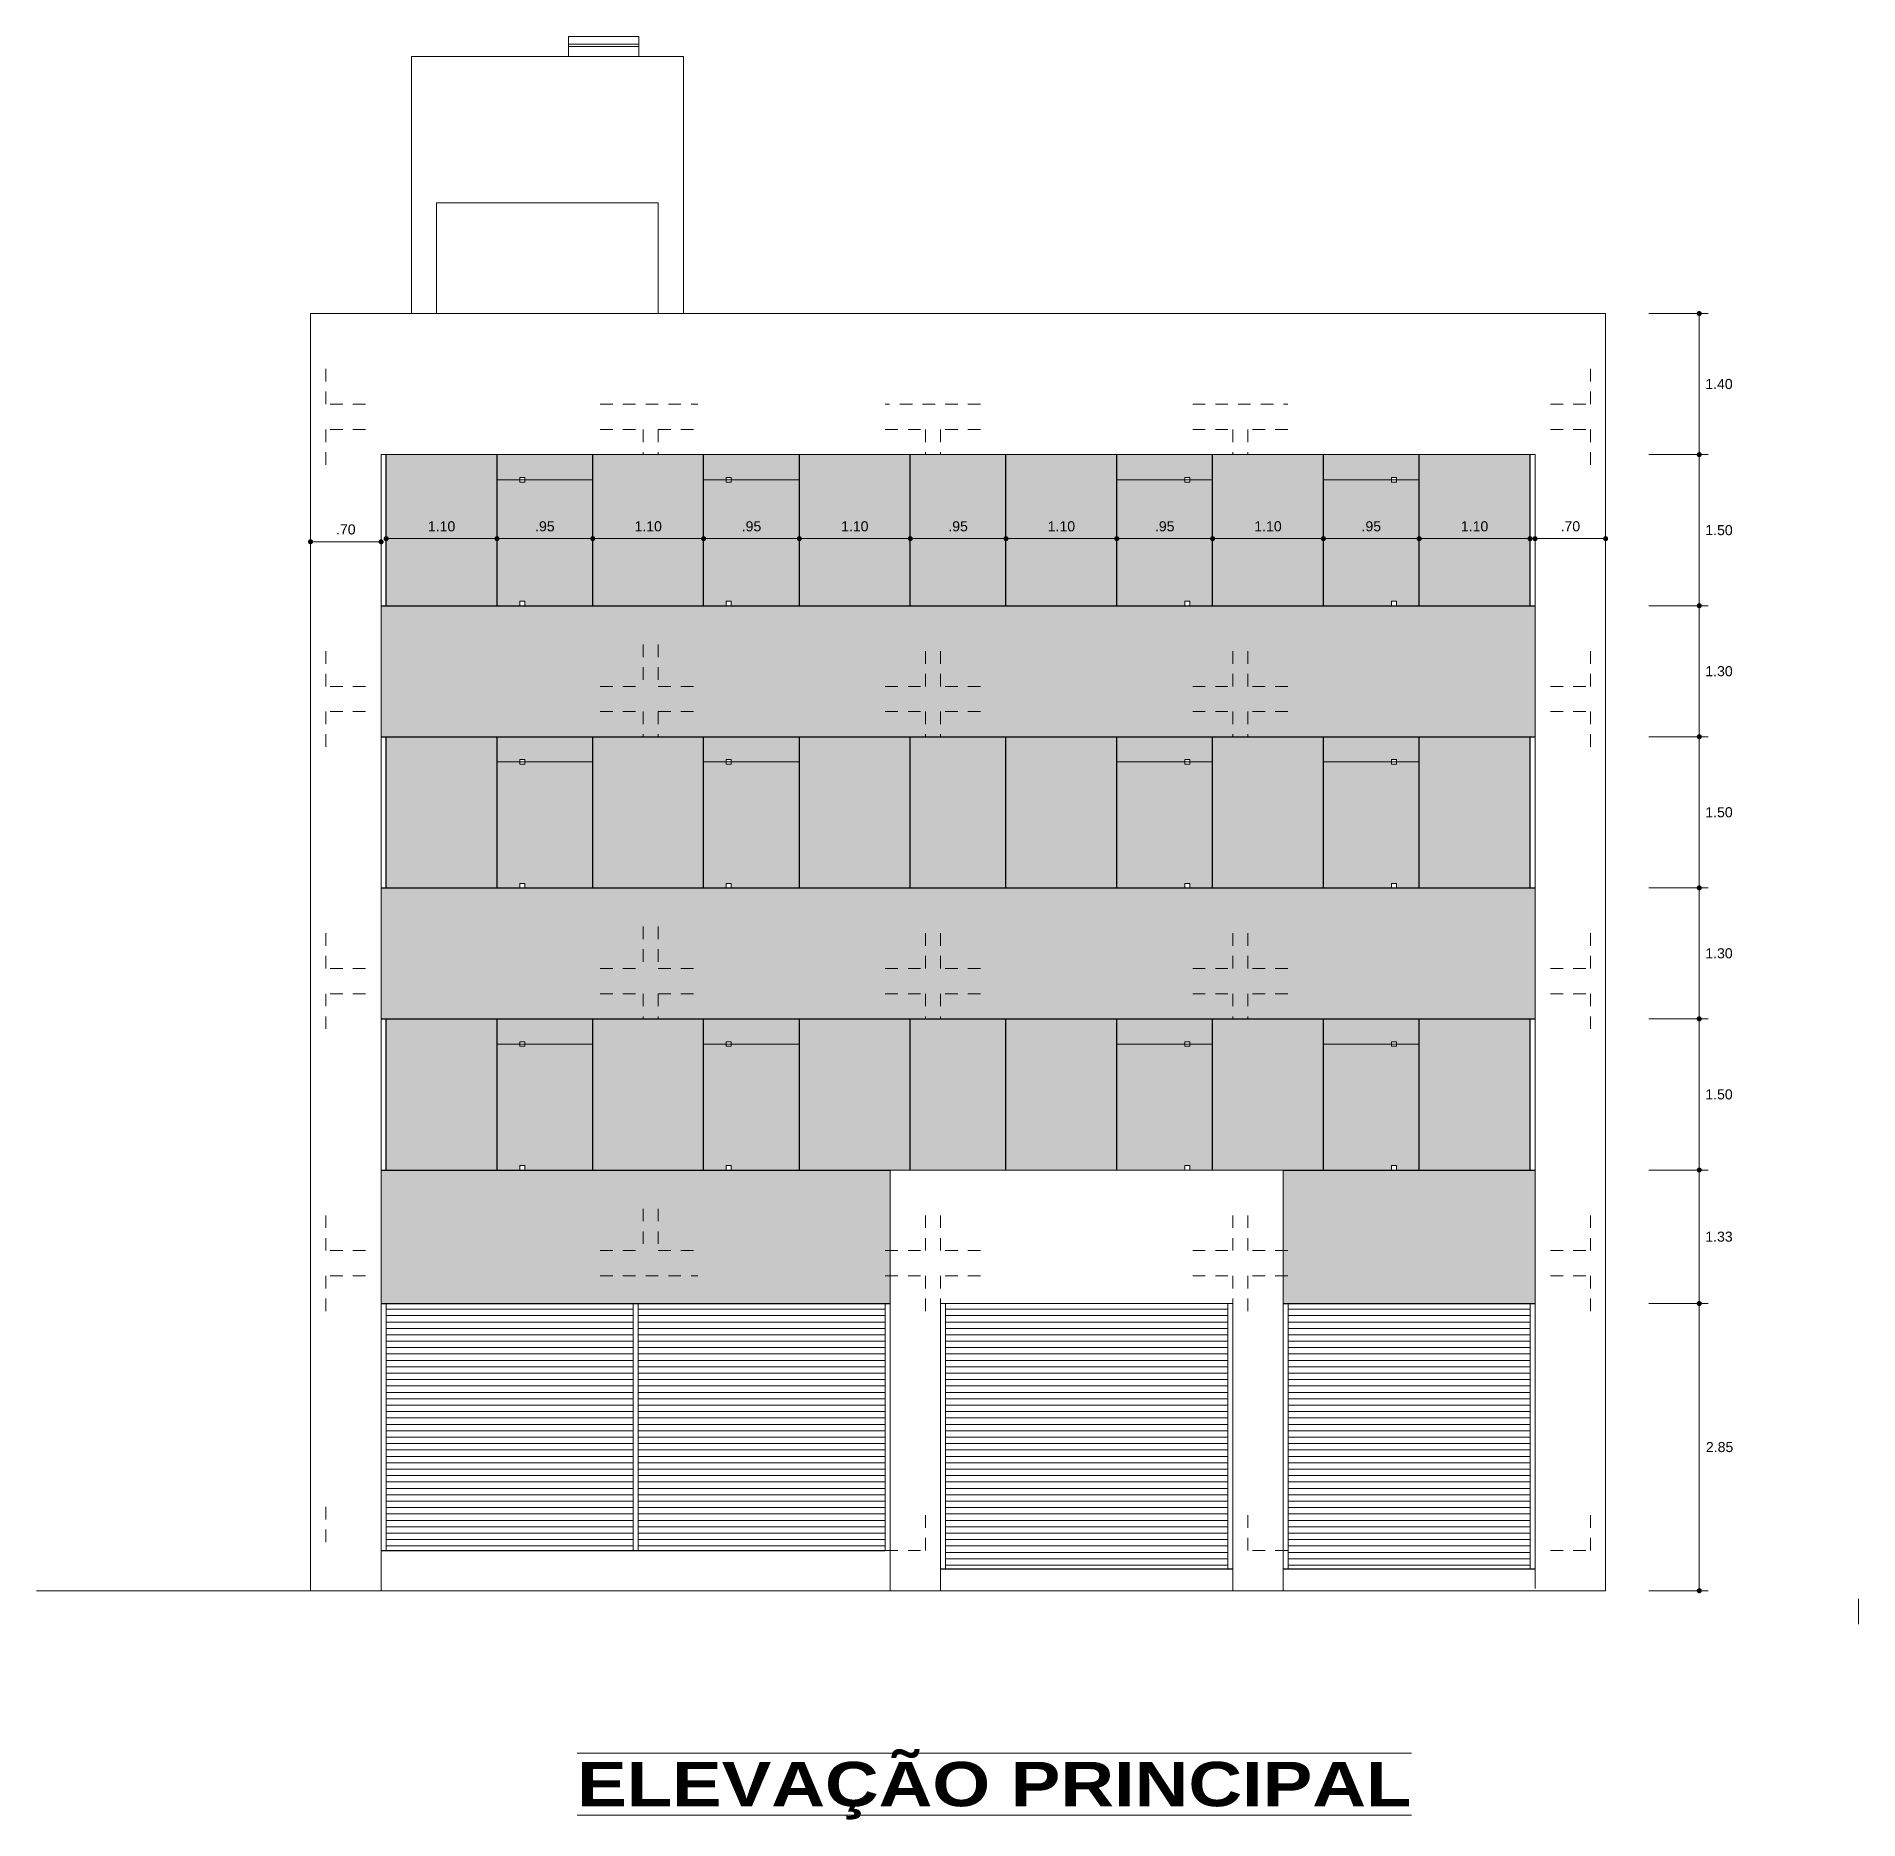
# Model space of a CAD drawing. Header units: millimetres. Extents: x 2178 to 2304, y 1220 to 1359.
# Drawn here: x 2264.6 to 2282.67, y 1281.56 to 1299.25 of the extents above; entities that cross this region are included whole.
import ezdxf
from ezdxf.enums import TextEntityAlignment as Align

# ---------------------------------------------------------------- set-up
doc = ezdxf.new("R2010")
doc.units = ezdxf.units.MM
doc.linetypes.add('HIDDEN2', pattern=[0.1875, 0.125, -0.0625])
doc.layers.get('0').update_dxf_attribs({"lineweight": 0})
for name, color, linetype, lineweight in [('Pluma 0.10', 252, 'Continuous', 0), ('Pluma 0.20', 253, 'Continuous', 20), ('Pluma 0.30', 254, 'Continuous', 30), ('PLUMA 7', 10, 'Continuous', 0), ('Proy. Volado', 150, 'HIDDEN2', 5), ('TEXTO', 5, 'Continuous', 18), ('VIDRIOS', 250, 'Continuous', 5)]:
    doc.layers.add(name, color=color, linetype=linetype, lineweight=lineweight)
doc.layers.add('Vidrio', color=150, linetype='Continuous')
doc.styles.add('ARIAL', font='arial.ttf')
doc.styles.add('ARIAL-N', font='arialbd.ttf')
doc.dimstyles.new('RPM 50', dxfattribs={"dimtxt": 0.1, "dimasz": 0.05, "dimexe": 0.0885, "dimexo": 0.1535, "dimgap": 0.071, "dimtad": 2, "dimtih": 1, "dimtoh": 1, "dimzin": 4, "dimdsep": 46, "dimtxsty": 'ARIAL', "dimblk": 'DOT', "dimcen": 0.4, "dimdle": 0.25, "dimclrd": 8, "dimclre": 8, "dimclrt": 9, "dimadec": 0, "dimazin": 0, "dimtfac": 1, "dimtix": 1, "dimtmove": 0, "dimatfit": 3, "dimldrblk": 'DOT', "dimfxl": 0, "dimlwd": 0, "dimlwe": 0, "dimarcsym": 0})
pattern_1 = [(0, (1149.886006, -458.04187), (0, 0.0635), [])]

msp = doc.modelspace()

# ---------------------------------------------------------------- texts
at = {"layer": 'TEXTO', "style": 'ARIAL-N', "width": 1.2}
msp.add_text('%%U%%OELEVAÇÃO PRINCIPAL', height=0.44, dxfattribs=at).set_placement((2274.099, 1281.688), align=Align.CENTER)

# ---------------------------------------------------------------- blocks, each defined once
blk = doc.blocks.new('_DOT')
at = {"color": 0, "linetype": 'ByBlock'}
blk.add_line((-0.5, 0), (-1, 0), dxfattribs=at)
at = {"color": 0, "linetype": 'ByBlock', "const_width": 0.5}
blk.add_lwpolyline([(-0.25, 0, 1), (0.25, 0, 1)], format="xyb", close=True, dxfattribs=at)
blk = doc.blocks.new('*D765')
at = {"color": 8, "lineweight": 0}
for p, q in [((2268.065, 1294.268), (2268.065, 1294.357)), ((2269.165, 1294.268), (2269.165, 1294.357)), ((2268.115, 1294.268), (2269.115, 1294.268))]:
    blk.add_line(p, q, dxfattribs=at)
at = {"layer": 'Defpoints', "color": 0}
for p in [(2268.065, 1294.263), (2269.165, 1294.268), (2269.165, 1294.263)]:
    blk.add_point(p, dxfattribs=at)
at = {"color": 8, "lineweight": 0, "xscale": 0.05, "yscale": 0.05, "zscale": 0.05, "rotation": 180}
blk.add_blockref('_DOT', (2268.065, 1294.268), dxfattribs=at)
at = {"color": 8, "lineweight": 0, "xscale": 0.05, "yscale": 0.05, "zscale": 0.05}
blk.add_blockref('_DOT', (2269.165, 1294.268), dxfattribs=at)
at = {"color": 9, "insert": (2268.615, 1294.39), "char_height": 0.1, "attachment_point": 5, "style": 'ARIAL'}
blk.add_mtext('1.10', dxfattribs=at)
blk = doc.blocks.new('*D766')
at = {"color": 8, "lineweight": 0}
for p, q in [((2269.165, 1294.268), (2269.165, 1294.357)), ((2270.115, 1294.268), (2270.115, 1294.357)), ((2269.215, 1294.268), (2270.065, 1294.268))]:
    blk.add_line(p, q, dxfattribs=at)
at = {"layer": 'Defpoints', "color": 0}
for p in [(2269.165, 1294.263), (2270.115, 1294.268), (2270.115, 1294.268)]:
    blk.add_point(p, dxfattribs=at)
at = {"color": 8, "lineweight": 0, "xscale": 0.05, "yscale": 0.05, "zscale": 0.05, "rotation": 180}
blk.add_blockref('_DOT', (2269.165, 1294.268), dxfattribs=at)
at = {"color": 8, "lineweight": 0, "xscale": 0.05, "yscale": 0.05, "zscale": 0.05}
blk.add_blockref('_DOT', (2270.115, 1294.268), dxfattribs=at)
at = {"color": 9, "insert": (2269.64, 1294.39), "char_height": 0.1, "attachment_point": 5, "style": 'ARIAL'}
blk.add_mtext('.95', dxfattribs=at)
blk = doc.blocks.new('*D767')
at = {"color": 8, "lineweight": 0}
for p, q in [((2270.115, 1293.768), (2270.115, 1294.357)), ((2271.215, 1293.768), (2271.215, 1294.357)), ((2270.165, 1294.268), (2271.165, 1294.268))]:
    blk.add_line(p, q, dxfattribs=at)
at = {"layer": 'Defpoints', "color": 0}
for p in [(2271.215, 1294.268), (2270.115, 1293.602), (2271.215, 1293.602)]:
    blk.add_point(p, dxfattribs=at)
at = {"color": 8, "lineweight": 0, "xscale": 0.05, "yscale": 0.05, "zscale": 0.05, "rotation": 180}
blk.add_blockref('_DOT', (2270.115, 1294.268), dxfattribs=at)
at = {"color": 8, "lineweight": 0, "xscale": 0.05, "yscale": 0.05, "zscale": 0.05}
blk.add_blockref('_DOT', (2271.215, 1294.268), dxfattribs=at)
at = {"color": 9, "insert": (2270.665, 1294.39), "char_height": 0.1, "attachment_point": 5, "style": 'ARIAL'}
blk.add_mtext('1.10', dxfattribs=at)
blk = doc.blocks.new('*D768')
at = {"color": 8, "lineweight": 0}
for p, q in [((2272.165, 1294.699), (2272.165, 1294.18)), ((2271.215, 1293.768), (2271.215, 1294.357)), ((2271.265, 1294.268), (2272.115, 1294.268))]:
    blk.add_line(p, q, dxfattribs=at)
at = {"layer": 'Defpoints', "color": 0}
for p in [(2272.165, 1294.852), (2272.165, 1294.268), (2271.215, 1293.602)]:
    blk.add_point(p, dxfattribs=at)
at = {"color": 8, "lineweight": 0, "xscale": 0.05, "yscale": 0.05, "zscale": 0.05, "rotation": 180}
blk.add_blockref('_DOT', (2271.215, 1294.268), dxfattribs=at)
at = {"color": 8, "lineweight": 0, "xscale": 0.05, "yscale": 0.05, "zscale": 0.05}
blk.add_blockref('_DOT', (2272.165, 1294.268), dxfattribs=at)
at = {"color": 9, "insert": (2271.69, 1294.39), "char_height": 0.1, "attachment_point": 5, "style": 'ARIAL'}
blk.add_mtext('.95', dxfattribs=at)
blk = doc.blocks.new('*D723')
at = {"color": 8, "lineweight": 0}
for p, q in [((2272.165, 1293.768), (2272.165, 1294.357)), ((2273.265, 1293.768), (2273.265, 1294.357)), ((2272.215, 1294.268), (2273.215, 1294.268))]:
    blk.add_line(p, q, dxfattribs=at)
at = {"layer": 'Defpoints', "color": 0}
for p in [(2273.265, 1294.268), (2272.165, 1293.602), (2273.265, 1293.602)]:
    blk.add_point(p, dxfattribs=at)
at = {"color": 8, "lineweight": 0, "xscale": 0.05, "yscale": 0.05, "zscale": 0.05, "rotation": 180}
blk.add_blockref('_DOT', (2272.165, 1294.268), dxfattribs=at)
at = {"color": 8, "lineweight": 0, "xscale": 0.05, "yscale": 0.05, "zscale": 0.05}
blk.add_blockref('_DOT', (2273.265, 1294.268), dxfattribs=at)
at = {"color": 9, "insert": (2272.715, 1294.39), "char_height": 0.1, "attachment_point": 5, "style": 'ARIAL'}
blk.add_mtext('1.10', dxfattribs=at)
blk = doc.blocks.new('*D724')
at = {"color": 8, "lineweight": 0}
for p, q in [((2274.215, 1294.699), (2274.215, 1294.18)), ((2273.265, 1293.768), (2273.265, 1294.357)), ((2273.315, 1294.268), (2274.165, 1294.268))]:
    blk.add_line(p, q, dxfattribs=at)
at = {"layer": 'Defpoints', "color": 0}
for p in [(2274.215, 1294.852), (2274.215, 1294.268), (2273.265, 1293.602)]:
    blk.add_point(p, dxfattribs=at)
at = {"color": 8, "lineweight": 0, "xscale": 0.05, "yscale": 0.05, "zscale": 0.05, "rotation": 180}
blk.add_blockref('_DOT', (2273.265, 1294.268), dxfattribs=at)
at = {"color": 8, "lineweight": 0, "xscale": 0.05, "yscale": 0.05, "zscale": 0.05}
blk.add_blockref('_DOT', (2274.215, 1294.268), dxfattribs=at)
at = {"color": 9, "insert": (2273.74, 1294.39), "char_height": 0.1, "attachment_point": 5, "style": 'ARIAL'}
blk.add_mtext('.95', dxfattribs=at)
blk = doc.blocks.new('*D725')
at = {"color": 8, "lineweight": 0}
for p, q in [((2274.215, 1293.768), (2274.215, 1294.357)), ((2275.315, 1293.768), (2275.315, 1294.357)), ((2274.265, 1294.268), (2275.265, 1294.268))]:
    blk.add_line(p, q, dxfattribs=at)
at = {"layer": 'Defpoints', "color": 0}
for p in [(2275.315, 1294.268), (2274.215, 1293.602), (2275.315, 1293.602)]:
    blk.add_point(p, dxfattribs=at)
at = {"color": 8, "lineweight": 0, "xscale": 0.05, "yscale": 0.05, "zscale": 0.05, "rotation": 180}
blk.add_blockref('_DOT', (2274.215, 1294.268), dxfattribs=at)
at = {"color": 8, "lineweight": 0, "xscale": 0.05, "yscale": 0.05, "zscale": 0.05}
blk.add_blockref('_DOT', (2275.315, 1294.268), dxfattribs=at)
at = {"color": 9, "insert": (2274.765, 1294.39), "char_height": 0.1, "attachment_point": 5, "style": 'ARIAL'}
blk.add_mtext('1.10', dxfattribs=at)
blk = doc.blocks.new('*D726')
at = {"color": 8, "lineweight": 0}
for p, q in [((2276.265, 1294.699), (2276.265, 1294.18)), ((2275.315, 1293.768), (2275.315, 1294.357)), ((2275.365, 1294.268), (2276.215, 1294.268))]:
    blk.add_line(p, q, dxfattribs=at)
at = {"layer": 'Defpoints', "color": 0}
for p in [(2276.265, 1294.852), (2276.265, 1294.268), (2275.315, 1293.602)]:
    blk.add_point(p, dxfattribs=at)
at = {"color": 8, "lineweight": 0, "xscale": 0.05, "yscale": 0.05, "zscale": 0.05, "rotation": 180}
blk.add_blockref('_DOT', (2275.315, 1294.268), dxfattribs=at)
at = {"color": 8, "lineweight": 0, "xscale": 0.05, "yscale": 0.05, "zscale": 0.05}
blk.add_blockref('_DOT', (2276.265, 1294.268), dxfattribs=at)
at = {"color": 9, "insert": (2275.79, 1294.39), "char_height": 0.1, "attachment_point": 5, "style": 'ARIAL'}
blk.add_mtext('.95', dxfattribs=at)
blk = doc.blocks.new('*D727')
at = {"color": 8, "lineweight": 0}
for p, q in [((2276.265, 1293.768), (2276.265, 1294.357)), ((2277.365, 1293.768), (2277.365, 1294.357)), ((2276.315, 1294.268), (2277.315, 1294.268))]:
    blk.add_line(p, q, dxfattribs=at)
at = {"layer": 'Defpoints', "color": 0}
for p in [(2277.365, 1294.268), (2276.265, 1293.602), (2277.365, 1293.602)]:
    blk.add_point(p, dxfattribs=at)
at = {"color": 8, "lineweight": 0, "xscale": 0.05, "yscale": 0.05, "zscale": 0.05, "rotation": 180}
blk.add_blockref('_DOT', (2276.265, 1294.268), dxfattribs=at)
at = {"color": 8, "lineweight": 0, "xscale": 0.05, "yscale": 0.05, "zscale": 0.05}
blk.add_blockref('_DOT', (2277.365, 1294.268), dxfattribs=at)
at = {"color": 9, "insert": (2276.815, 1294.39), "char_height": 0.1, "attachment_point": 5, "style": 'ARIAL'}
blk.add_mtext('1.10', dxfattribs=at)
blk = doc.blocks.new('*D728')
at = {"color": 8, "lineweight": 0}
for p, q in [((2278.315, 1294.699), (2278.315, 1294.18)), ((2277.365, 1293.768), (2277.365, 1294.357)), ((2277.415, 1294.268), (2278.265, 1294.268))]:
    blk.add_line(p, q, dxfattribs=at)
at = {"layer": 'Defpoints', "color": 0}
for p in [(2278.315, 1294.852), (2278.315, 1294.268), (2277.365, 1293.602)]:
    blk.add_point(p, dxfattribs=at)
at = {"color": 8, "lineweight": 0, "xscale": 0.05, "yscale": 0.05, "zscale": 0.05, "rotation": 180}
blk.add_blockref('_DOT', (2277.365, 1294.268), dxfattribs=at)
at = {"color": 8, "lineweight": 0, "xscale": 0.05, "yscale": 0.05, "zscale": 0.05}
blk.add_blockref('_DOT', (2278.315, 1294.268), dxfattribs=at)
at = {"color": 9, "insert": (2277.84, 1294.39), "char_height": 0.1, "attachment_point": 5, "style": 'ARIAL'}
blk.add_mtext('.95', dxfattribs=at)
blk = doc.blocks.new('*D729')
at = {"color": 8, "lineweight": 0}
for p, q in [((2278.315, 1293.768), (2278.315, 1294.357)), ((2279.415, 1293.768), (2279.415, 1294.357)), ((2278.365, 1294.268), (2279.365, 1294.268))]:
    blk.add_line(p, q, dxfattribs=at)
at = {"layer": 'Defpoints', "color": 0}
for p in [(2279.415, 1294.268), (2278.315, 1293.602), (2279.415, 1293.602)]:
    blk.add_point(p, dxfattribs=at)
at = {"color": 8, "lineweight": 0, "xscale": 0.05, "yscale": 0.05, "zscale": 0.05, "rotation": 180}
blk.add_blockref('_DOT', (2278.315, 1294.268), dxfattribs=at)
at = {"color": 8, "lineweight": 0, "xscale": 0.05, "yscale": 0.05, "zscale": 0.05}
blk.add_blockref('_DOT', (2279.415, 1294.268), dxfattribs=at)
at = {"color": 9, "insert": (2278.865, 1294.39), "char_height": 0.1, "attachment_point": 5, "style": 'ARIAL'}
blk.add_mtext('1.10', dxfattribs=at)
blk = doc.blocks.new('*D769')
at = {"color": 8, "lineweight": 0}
for p, q in [((2267.315, 1294.237), (2267.315, 1294.326)), ((2267.965, 1294.237), (2267.365, 1294.237)), ((2268.015, 1294.237), (2268.015, 1294.326))]:
    blk.add_line(p, q, dxfattribs=at)
at = {"layer": 'Defpoints', "color": 0}
for p in [(2267.315, 1294.237), (2267.315, 1294.231), (2268.015, 1294.231)]:
    blk.add_point(p, dxfattribs=at)
at = {"color": 8, "lineweight": 0, "xscale": 0.05, "yscale": 0.05, "zscale": 0.05, "rotation": 180}
blk.add_blockref('_DOT', (2267.315, 1294.237), dxfattribs=at)
at = {"color": 8, "lineweight": 0, "xscale": 0.05, "yscale": 0.05, "zscale": 0.05}
blk.add_blockref('_DOT', (2268.015, 1294.237), dxfattribs=at)
at = {"color": 9, "insert": (2267.665, 1294.359), "char_height": 0.1, "attachment_point": 5, "style": 'ARIAL'}
blk.add_mtext('.70', dxfattribs=at)
blk = doc.blocks.new('*D730')
at = {"color": 8, "lineweight": 0}
for p, q in [((2279.465, 1294.268), (2279.465, 1294.357)), ((2280.165, 1294.268), (2280.165, 1294.357)), ((2280.115, 1294.268), (2279.515, 1294.268))]:
    blk.add_line(p, q, dxfattribs=at)
at = {"layer": 'Defpoints', "color": 0}
for p in [(2279.465, 1294.268), (2279.465, 1294.262), (2280.165, 1294.262)]:
    blk.add_point(p, dxfattribs=at)
at = {"color": 8, "lineweight": 0, "xscale": 0.05, "yscale": 0.05, "zscale": 0.05, "rotation": 180}
blk.add_blockref('_DOT', (2279.465, 1294.268), dxfattribs=at)
at = {"color": 8, "lineweight": 0, "xscale": 0.05, "yscale": 0.05, "zscale": 0.05}
blk.add_blockref('_DOT', (2280.165, 1294.268), dxfattribs=at)
at = {"color": 9, "insert": (2279.815, 1294.39), "char_height": 0.1, "attachment_point": 5, "style": 'ARIAL'}
blk.add_mtext('.70', dxfattribs=at)
blk = doc.blocks.new('*D770')
at = {"color": 8, "lineweight": 0}
for p, q in [((2280.594, 1286.677), (2281.183, 1286.677)), ((2281.094, 1283.877), (2281.094, 1286.627)), ((2280.594, 1283.827), (2281.183, 1283.827))]:
    blk.add_line(p, q, dxfattribs=at)
at = {"layer": 'Defpoints', "color": 0}
for p in [(2279.465, 1286.677), (2281.094, 1286.677), (2280.165, 1283.827)]:
    blk.add_point(p, dxfattribs=at)
at = {"color": 8, "lineweight": 0, "xscale": 0.05, "yscale": 0.05, "zscale": 0.05}
for p, rotation in [((2281.094, 1286.677), 90), ((2281.094, 1283.827), 270)]:
    blk.add_blockref('_DOT', p, dxfattribs=dict(at, rotation=rotation))
at = {"color": 9, "insert": (2281.296, 1285.252), "char_height": 0.1, "attachment_point": 5, "style": 'ARIAL'}
blk.add_mtext('2.85', dxfattribs=at)
blk = doc.blocks.new('*D771')
at = {"color": 8, "lineweight": 0}
for p, q in [((2280.594, 1288.002), (2281.183, 1288.002)), ((2281.094, 1286.727), (2281.094, 1287.952)), ((2280.594, 1286.677), (2281.183, 1286.677))]:
    blk.add_line(p, q, dxfattribs=at)
at = {"layer": 'Defpoints', "color": 0}
for p in [(2279.465, 1288.002), (2281.094, 1288.002), (2279.465, 1286.677)]:
    blk.add_point(p, dxfattribs=at)
at = {"color": 8, "lineweight": 0, "xscale": 0.05, "yscale": 0.05, "zscale": 0.05}
for p, rotation in [((2281.094, 1288.002), 90), ((2281.094, 1286.677), 270)]:
    blk.add_blockref('_DOT', p, dxfattribs=dict(at, rotation=rotation))
at = {"color": 9, "insert": (2281.29, 1287.34), "char_height": 0.1, "attachment_point": 5, "style": 'ARIAL'}
blk.add_mtext('1.33', dxfattribs=at)
blk = doc.blocks.new('*D743')
at = {"color": 8, "lineweight": 0}
for p, q in [((2280.594, 1289.502), (2281.183, 1289.502)), ((2281.094, 1288.052), (2281.094, 1289.452)), ((2280.594, 1288.002), (2281.183, 1288.002))]:
    blk.add_line(p, q, dxfattribs=at)
at = {"layer": 'Defpoints', "color": 0}
for p in [(2279.465, 1289.502), (2281.094, 1289.502), (2279.465, 1288.002)]:
    blk.add_point(p, dxfattribs=at)
at = {"color": 8, "lineweight": 0, "xscale": 0.05, "yscale": 0.05, "zscale": 0.05}
for p, rotation in [((2281.094, 1289.502), 90), ((2281.094, 1288.002), 270)]:
    blk.add_blockref('_DOT', p, dxfattribs=dict(at, rotation=rotation))
at = {"color": 9, "insert": (2281.29, 1288.752), "char_height": 0.1, "attachment_point": 5, "style": 'ARIAL'}
blk.add_mtext('1.50', dxfattribs=at)
blk = doc.blocks.new('*D744')
at = {"color": 8, "lineweight": 0}
for p, q in [((2280.594, 1290.802), (2281.183, 1290.802)), ((2281.094, 1289.552), (2281.094, 1290.752)), ((2280.594, 1289.502), (2281.183, 1289.502))]:
    blk.add_line(p, q, dxfattribs=at)
at = {"layer": 'Defpoints', "color": 0}
for p in [(2279.465, 1290.802), (2281.094, 1290.802), (2279.465, 1289.502)]:
    blk.add_point(p, dxfattribs=at)
at = {"color": 8, "lineweight": 0, "xscale": 0.05, "yscale": 0.05, "zscale": 0.05}
for p, rotation in [((2281.094, 1290.802), 90), ((2281.094, 1289.502), 270)]:
    blk.add_blockref('_DOT', p, dxfattribs=dict(at, rotation=rotation))
at = {"color": 9, "insert": (2281.29, 1290.152), "char_height": 0.1, "attachment_point": 5, "style": 'ARIAL'}
blk.add_mtext('1.30', dxfattribs=at)
blk = doc.blocks.new('*D745')
at = {"color": 8, "lineweight": 0}
for p, q in [((2280.594, 1292.302), (2281.183, 1292.302)), ((2281.094, 1290.852), (2281.094, 1292.252)), ((2280.594, 1290.802), (2281.183, 1290.802))]:
    blk.add_line(p, q, dxfattribs=at)
at = {"layer": 'Defpoints', "color": 0}
for p in [(2279.465, 1292.302), (2281.094, 1292.302), (2279.465, 1290.802)]:
    blk.add_point(p, dxfattribs=at)
at = {"color": 8, "lineweight": 0, "xscale": 0.05, "yscale": 0.05, "zscale": 0.05}
for p, rotation in [((2281.094, 1292.302), 90), ((2281.094, 1290.802), 270)]:
    blk.add_blockref('_DOT', p, dxfattribs=dict(at, rotation=rotation))
at = {"color": 9, "insert": (2281.29, 1291.552), "char_height": 0.1, "attachment_point": 5, "style": 'ARIAL'}
blk.add_mtext('1.50', dxfattribs=at)
blk = doc.blocks.new('*D746')
at = {"color": 8, "lineweight": 0}
for p, q in [((2280.594, 1293.602), (2281.183, 1293.602)), ((2281.094, 1292.352), (2281.094, 1293.552)), ((2280.594, 1292.302), (2281.183, 1292.302))]:
    blk.add_line(p, q, dxfattribs=at)
at = {"layer": 'Defpoints', "color": 0}
for p in [(2279.465, 1293.602), (2281.094, 1293.602), (2279.465, 1292.302)]:
    blk.add_point(p, dxfattribs=at)
at = {"color": 8, "lineweight": 0, "xscale": 0.05, "yscale": 0.05, "zscale": 0.05}
for p, rotation in [((2281.094, 1293.602), 90), ((2281.094, 1292.302), 270)]:
    blk.add_blockref('_DOT', p, dxfattribs=dict(at, rotation=rotation))
at = {"color": 9, "insert": (2281.29, 1292.952), "char_height": 0.1, "attachment_point": 5, "style": 'ARIAL'}
blk.add_mtext('1.30', dxfattribs=at)
blk = doc.blocks.new('*D747')
at = {"color": 8, "lineweight": 0}
for p, q in [((2280.594, 1295.102), (2281.183, 1295.102)), ((2281.094, 1293.652), (2281.094, 1295.052)), ((2280.594, 1293.602), (2281.183, 1293.602))]:
    blk.add_line(p, q, dxfattribs=at)
at = {"layer": 'Defpoints', "color": 0}
for p in [(2279.465, 1295.102), (2281.094, 1295.102), (2279.465, 1293.602)]:
    blk.add_point(p, dxfattribs=at)
at = {"color": 8, "lineweight": 0, "xscale": 0.05, "yscale": 0.05, "zscale": 0.05}
for p, rotation in [((2281.094, 1295.102), 90), ((2281.094, 1293.602), 270)]:
    blk.add_blockref('_DOT', p, dxfattribs=dict(at, rotation=rotation))
at = {"color": 9, "insert": (2281.29, 1294.352), "char_height": 0.1, "attachment_point": 5, "style": 'ARIAL'}
blk.add_mtext('1.50', dxfattribs=at)
blk = doc.blocks.new('*D748')
at = {"color": 8, "lineweight": 0}
for p, q in [((2280.594, 1296.502), (2281.183, 1296.502)), ((2281.094, 1295.152), (2281.094, 1296.452)), ((2280.594, 1295.102), (2281.183, 1295.102))]:
    blk.add_line(p, q, dxfattribs=at)
at = {"layer": 'Defpoints', "color": 0}
for p in [(2280.165, 1296.502), (2281.094, 1296.502), (2279.465, 1295.102)]:
    blk.add_point(p, dxfattribs=at)
at = {"color": 8, "lineweight": 0, "xscale": 0.05, "yscale": 0.05, "zscale": 0.05}
for p, rotation in [((2281.094, 1296.502), 90), ((2281.094, 1295.102), 270)]:
    blk.add_blockref('_DOT', p, dxfattribs=dict(at, rotation=rotation))
at = {"color": 9, "insert": (2281.29, 1295.802), "char_height": 0.1, "attachment_point": 5, "style": 'ARIAL'}
blk.add_mtext('1.40', dxfattribs=at)

# ---------------------------------------------------------------- dimensions: what is measured, and where the dimension line sits
for base, p1, p2, picture, middle in [((2281.094, 1296.502), (2279.465, 1295.102), (2280.165, 1296.502), '*D748', (2281.29, 1295.802)), ((2281.094, 1295.102), (2279.465, 1293.602), (2279.465, 1295.102), '*D747', (2281.29, 1294.352)), ((2281.094, 1293.602), (2279.465, 1292.302), (2279.465, 1293.602), '*D746', (2281.29, 1292.952)), ((2281.094, 1292.302), (2279.465, 1290.802), (2279.465, 1292.302), '*D745', (2281.29, 1291.552)), ((2281.094, 1290.802), (2279.465, 1289.502), (2279.465, 1290.802), '*D744', (2281.29, 1290.152)), ((2281.094, 1289.502), (2279.465, 1288.002), (2279.465, 1289.502), '*D743', (2281.29, 1288.752)), ((2281.09415538, 1288.002165386), (2279.464574691, 1286.677165386), (2279.464574691, 1288.002165386), '*D771', (2281.290325913, 1287.339665386))]:
    dim = msp.add_linear_dim(base=base, p1=p1, p2=p2, angle=90, dimstyle='RPM 50', override={"dimtmove": 1})
    dim.commit()
    dim.dimension.update_dxf_attribs({"geometry": picture, "text_midpoint": middle})
for base, p1, p2, picture, middle in [((2272.165, 1294.268), (2271.215, 1293.602), (2272.165, 1294.852), '*D768', (2271.69, 1294.39)), ((2274.215, 1294.268), (2273.265, 1293.602), (2274.215, 1294.852), '*D724', (2273.74, 1294.39)), ((2276.265, 1294.268), (2275.315, 1293.602), (2276.265, 1294.852), '*D726', (2275.79, 1294.39)), ((2278.315, 1294.268), (2277.365, 1293.602), (2278.315, 1294.852), '*D728', (2277.84, 1294.39)), ((2270.115, 1294.268), (2269.165, 1294.263), (2270.115, 1294.268), '*D766', (2269.64, 1294.39))]:
    dim = msp.add_linear_dim(base=base, p1=p1, p2=p2, dimstyle='RPM 50', override={"dimtmove": 1})
    dim.commit()
    dim.dimension.update_dxf_attribs({"geometry": picture, "text_midpoint": middle})
for base, p1, p2, picture, middle in [((2267.315, 1294.237), (2268.015, 1294.231), (2267.315, 1294.231), '*D769', (2267.665, 1294.359)), ((2269.165, 1294.268), (2268.065, 1294.263), (2269.165, 1294.263), '*D765', (2268.615, 1294.39)), ((2271.215, 1294.268), (2270.115, 1293.602), (2271.215, 1293.602), '*D767', (2270.665, 1294.39)), ((2273.265, 1294.268), (2272.165, 1293.602), (2273.265, 1293.602), '*D723', (2272.715, 1294.39)), ((2275.315, 1294.268), (2274.215, 1293.602), (2275.315, 1293.602), '*D725', (2274.765, 1294.39)), ((2277.365, 1294.268), (2276.265, 1293.602), (2277.365, 1293.602), '*D727', (2276.815, 1294.39)), ((2279.415, 1294.268), (2278.315, 1293.602), (2279.415, 1293.602), '*D729', (2278.865, 1294.39)), ((2279.465, 1294.268), (2280.165, 1294.262), (2279.465, 1294.262), '*D730', (2279.815, 1294.39))]:
    dim = msp.add_linear_dim(base=base, p1=p1, p2=p2, dimstyle='RPM 50')
    dim.commit()
    dim.dimension.update_dxf_attribs({"geometry": picture, "text_midpoint": middle})
dim = msp.add_linear_dim(base=(2281.094, 1286.677), p1=(2280.165, 1283.827), p2=(2279.465, 1286.677), angle=90, dimstyle='RPM 50')
dim.commit()
dim.dimension.update_dxf_attribs({"geometry": '*D770', "text_midpoint": (2281.296, 1285.252)})

# ---------------------------------------------------------------- hatches: boundary and pattern name
at = {"layer": 'Pluma 0.10'}
h = msp.add_hatch(dxfattribs=at)
h.set_pattern_fill('AR-SAND', color=256, scale=0.006)
h.set_pattern_definition([(37.5, (1149.886, -458.04187), (-0.009600188, 0.293647942), [0, -0.231648, 0, -0.25908, 0, -0.24765]), (7.5, (1149.886, -458.04187), (0.26971397, 0.43009506), [0, -0.124968, 0, -0.208788, 0, -0.08001]), (327.5, (1149.69855, -458.04187), (0.474595422, 0.00086231), [0, -0.0762, 0, -0.27432, 0, -0.35814]), (317.5, (1149.69855, -458.04187), (0.45813387, 0.13375759), [0, -0.0381, 0, -0.179832, 0, -0.20574])])
h.paths.add_polyline_path([(2279.465, 1286.677), (2279.465, 1288.002), (2276.965, 1288.002), (2276.965, 1286.677)])
h.paths.add_polyline_path([(2273.065, 1286.677), (2273.065, 1288.002), (2268.015, 1288.002), (2268.015, 1286.677)])
h.paths.add_polyline_path([(2279.465, 1289.502), (2279.465, 1290.802), (2268.015, 1290.802), (2268.015, 1289.502)])
h.paths.add_polyline_path([(2279.465, 1292.302), (2279.465, 1293.602), (2268.015, 1293.602), (2268.015, 1292.302)])
h = msp.add_hatch(dxfattribs=at)
h.set_pattern_fill('LINE', color=256, scale=0.02)
h.set_pattern_definition(pattern_1)
h.paths.add_polyline_path([(2270.515, 1286.677), (2268.065, 1286.677), (2268.065, 1284.227), (2270.515, 1284.227)])
h.paths.add_polyline_path([(2270.565, 1286.677), (2270.565, 1284.227), (2273.015, 1284.227), (2273.015, 1286.677)])
h = msp.add_hatch(dxfattribs=at)
h.set_pattern_fill('LINE', color=256, scale=0.02)
h.set_pattern_definition(pattern_1)
h.paths.add_polyline_path([(2273.615, 1286.677), (2273.615, 1284.044), (2276.415, 1284.044), (2276.415, 1286.677)])
h.paths.add_polyline_path([(2277.015, 1286.677), (2277.015, 1284.044), (2279.415, 1284.044), (2279.415, 1286.677)])
at = {"layer": 'VIDRIOS'}
h = msp.add_hatch(color=253, dxfattribs=at)
h.paths.add_polyline_path([(2269.165, 1295.102), (2268.065, 1295.102), (2268.065, 1293.602), (2269.165, 1293.602)])
h.paths.add_polyline_path([(2270.115, 1294.852), (2269.44, 1294.852), (2269.44, 1294.83), (2269.39, 1294.83), (2269.39, 1294.852), (2269.165, 1294.852), (2269.165, 1293.602), (2269.39, 1293.602), (2269.39, 1293.647), (2269.44, 1293.647), (2269.44, 1293.602), (2270.115, 1293.602)])
h.paths.add_polyline_path([(2270.115, 1295.102), (2269.165, 1295.102), (2269.165, 1294.852), (2269.39, 1294.852), (2269.39, 1294.875), (2269.44, 1294.875), (2269.44, 1294.852), (2270.115, 1294.852)])
h.paths.add_polyline_path([(2271.215, 1295.102), (2270.115, 1295.102), (2270.115, 1294.852), (2270.115, 1293.602), (2271.215, 1293.602)])
h.paths.add_polyline_path([(2272.165, 1294.852), (2271.49, 1294.852), (2271.49, 1294.83), (2271.44, 1294.83), (2271.44, 1294.852), (2271.215, 1294.852), (2271.215, 1293.602), (2271.44, 1293.602), (2271.44, 1293.647), (2271.49, 1293.647), (2271.49, 1293.602), (2272.165, 1293.602)])
h.paths.add_polyline_path([(2272.165, 1295.102), (2271.215, 1295.102), (2271.215, 1294.852), (2271.44, 1294.852), (2271.44, 1294.875), (2271.49, 1294.875), (2271.49, 1294.852), (2272.165, 1294.852)])
h.paths.add_polyline_path([(2273.265, 1295.102), (2272.165, 1295.102), (2272.165, 1293.602), (2273.065, 1293.602), (2273.265, 1293.602)])
h.paths.add_polyline_path([(2274.215, 1295.102), (2273.265, 1295.102), (2273.265, 1293.602), (2274.215, 1293.602)])
h.paths.add_polyline_path([(2275.315, 1295.102), (2274.215, 1295.102), (2274.215, 1293.602), (2275.315, 1293.602)])
h.paths.add_polyline_path([(2276.265, 1294.852), (2276.04, 1294.852), (2276.04, 1294.83), (2275.99, 1294.83), (2275.99, 1294.852), (2275.315, 1294.852), (2275.315, 1293.602), (2275.99, 1293.602), (2275.99, 1293.647), (2276.04, 1293.647), (2276.04, 1293.602), (2276.265, 1293.602)])
h.paths.add_polyline_path([(2276.265, 1295.102), (2275.315, 1295.102), (2275.315, 1294.852), (2275.99, 1294.852), (2275.99, 1294.875), (2276.04, 1294.875), (2276.04, 1294.852), (2276.265, 1294.852)])
h.paths.add_polyline_path([(2277.365, 1295.102), (2276.265, 1295.102), (2276.265, 1294.852), (2276.265, 1293.602), (2276.965, 1293.602), (2277.365, 1293.602)])
h.paths.add_polyline_path([(2278.315, 1294.852), (2278.09, 1294.852), (2278.09, 1294.83), (2278.04, 1294.83), (2278.04, 1294.852), (2277.365, 1294.852), (2277.365, 1293.602), (2278.04, 1293.602), (2278.04, 1293.647), (2278.09, 1293.647), (2278.09, 1293.602), (2278.315, 1293.602)])
h.paths.add_polyline_path([(2278.315, 1295.102), (2277.365, 1295.102), (2277.365, 1294.852), (2278.04, 1294.852), (2278.04, 1294.875), (2278.09, 1294.875), (2278.09, 1294.852), (2278.315, 1294.852)])
h.paths.add_polyline_path([(2279.415, 1295.102), (2278.315, 1295.102), (2278.315, 1294.852), (2278.315, 1293.602), (2279.415, 1293.602)])
h = msp.add_hatch(color=253, dxfattribs=at)
h.paths.add_polyline_path([(2269.165, 1292.302), (2268.065, 1292.302), (2268.065, 1290.802), (2269.165, 1290.802)])
h.paths.add_polyline_path([(2270.115, 1292.052), (2269.44, 1292.052), (2269.44, 1292.03), (2269.39, 1292.03), (2269.39, 1292.052), (2269.165, 1292.052), (2269.165, 1290.802), (2269.39, 1290.802), (2269.39, 1290.847), (2269.44, 1290.847), (2269.44, 1290.802), (2270.115, 1290.802)])
h.paths.add_polyline_path([(2270.115, 1292.302), (2269.165, 1292.302), (2269.165, 1292.052), (2269.39, 1292.052), (2269.39, 1292.075), (2269.44, 1292.075), (2269.44, 1292.052), (2270.115, 1292.052)])
h.paths.add_polyline_path([(2271.215, 1292.302), (2270.115, 1292.302), (2270.115, 1292.052), (2270.115, 1290.802), (2271.215, 1290.802)])
h.paths.add_polyline_path([(2272.165, 1292.052), (2271.49, 1292.052), (2271.49, 1292.03), (2271.44, 1292.03), (2271.44, 1292.052), (2271.215, 1292.052), (2271.215, 1290.802), (2271.44, 1290.802), (2271.44, 1290.847), (2271.49, 1290.847), (2271.49, 1290.802), (2272.165, 1290.802)])
h.paths.add_polyline_path([(2272.165, 1292.302), (2271.215, 1292.302), (2271.215, 1292.052), (2271.44, 1292.052), (2271.44, 1292.075), (2271.49, 1292.075), (2271.49, 1292.052), (2272.165, 1292.052)])
h.paths.add_polyline_path([(2273.265, 1292.302), (2272.165, 1292.302), (2272.165, 1290.802), (2273.065, 1290.802), (2273.265, 1290.802)])
h.paths.add_polyline_path([(2274.215, 1292.302), (2273.265, 1292.302), (2273.265, 1290.802), (2274.215, 1290.802)])
h.paths.add_polyline_path([(2275.315, 1292.302), (2274.215, 1292.302), (2274.215, 1290.802), (2275.315, 1290.802)])
h.paths.add_polyline_path([(2276.265, 1292.052), (2276.04, 1292.052), (2276.04, 1292.03), (2275.99, 1292.03), (2275.99, 1292.052), (2275.315, 1292.052), (2275.315, 1290.802), (2275.99, 1290.802), (2275.99, 1290.847), (2276.04, 1290.847), (2276.04, 1290.802), (2276.265, 1290.802)])
h.paths.add_polyline_path([(2276.265, 1292.302), (2275.315, 1292.302), (2275.315, 1292.052), (2275.99, 1292.052), (2275.99, 1292.075), (2276.04, 1292.075), (2276.04, 1292.052), (2276.265, 1292.052)])
h.paths.add_polyline_path([(2277.365, 1292.302), (2276.265, 1292.302), (2276.265, 1292.052), (2276.265, 1290.802), (2276.965, 1290.802), (2277.365, 1290.802)])
h.paths.add_polyline_path([(2278.315, 1292.052), (2278.09, 1292.052), (2278.09, 1292.03), (2278.04, 1292.03), (2278.04, 1292.052), (2277.365, 1292.052), (2277.365, 1290.802), (2278.04, 1290.802), (2278.04, 1290.847), (2278.09, 1290.847), (2278.09, 1290.802), (2278.315, 1290.802)])
h.paths.add_polyline_path([(2278.315, 1292.302), (2277.365, 1292.302), (2277.365, 1292.052), (2278.04, 1292.052), (2278.04, 1292.075), (2278.09, 1292.075), (2278.09, 1292.052), (2278.315, 1292.052)])
h.paths.add_polyline_path([(2279.415, 1292.302), (2278.315, 1292.302), (2278.315, 1292.052), (2278.315, 1290.802), (2279.415, 1290.802)])
h = msp.add_hatch(color=253, dxfattribs=at)
h.paths.add_polyline_path([(2269.165, 1289.502), (2268.065, 1289.502), (2268.065, 1288.002), (2269.165, 1288.002)])
h.paths.add_polyline_path([(2270.115, 1289.252), (2269.44, 1289.252), (2269.44, 1289.23), (2269.39, 1289.23), (2269.39, 1289.252), (2269.165, 1289.252), (2269.165, 1288.002), (2269.39, 1288.002), (2269.39, 1288.047), (2269.44, 1288.047), (2269.44, 1288.002), (2270.115, 1288.002)])
h.paths.add_polyline_path([(2270.115, 1289.502), (2269.165, 1289.502), (2269.165, 1289.252), (2269.39, 1289.252), (2269.39, 1289.275), (2269.44, 1289.275), (2269.44, 1289.252), (2270.115, 1289.252)])
h.paths.add_polyline_path([(2271.215, 1289.502), (2270.115, 1289.502), (2270.115, 1289.252), (2270.115, 1288.002), (2271.215, 1288.002)])
h.paths.add_polyline_path([(2272.165, 1289.252), (2271.49, 1289.252), (2271.49, 1289.23), (2271.44, 1289.23), (2271.44, 1289.252), (2271.215, 1289.252), (2271.215, 1288.002), (2271.44, 1288.002), (2271.44, 1288.047), (2271.49, 1288.047), (2271.49, 1288.002), (2272.165, 1288.002)])
h.paths.add_polyline_path([(2272.165, 1289.502), (2271.215, 1289.502), (2271.215, 1289.252), (2271.44, 1289.252), (2271.44, 1289.275), (2271.49, 1289.275), (2271.49, 1289.252), (2272.165, 1289.252)])
h.paths.add_polyline_path([(2273.265, 1289.502), (2272.165, 1289.502), (2272.165, 1288.002), (2273.065, 1288.002), (2273.265, 1288.002)])
h.paths.add_polyline_path([(2274.215, 1289.502), (2273.265, 1289.502), (2273.265, 1288.002), (2274.215, 1288.002)])
h.paths.add_polyline_path([(2275.315, 1289.502), (2274.215, 1289.502), (2274.215, 1288.002), (2275.315, 1288.002)])
h.paths.add_polyline_path([(2276.265, 1289.252), (2276.04, 1289.252), (2276.04, 1289.23), (2275.99, 1289.23), (2275.99, 1289.252), (2275.315, 1289.252), (2275.315, 1288.002), (2275.99, 1288.002), (2275.99, 1288.047), (2276.04, 1288.047), (2276.04, 1288.002), (2276.265, 1288.002)])
h.paths.add_polyline_path([(2276.265, 1289.502), (2275.315, 1289.502), (2275.315, 1289.252), (2275.99, 1289.252), (2275.99, 1289.275), (2276.04, 1289.275), (2276.04, 1289.252), (2276.265, 1289.252)])
h.paths.add_polyline_path([(2277.365, 1289.502), (2276.265, 1289.502), (2276.265, 1289.252), (2276.265, 1288.002), (2276.965, 1288.002), (2277.365, 1288.002)])
h.paths.add_polyline_path([(2278.315, 1289.252), (2278.09, 1289.252), (2278.09, 1289.23), (2278.04, 1289.23), (2278.04, 1289.252), (2277.365, 1289.252), (2277.365, 1288.002), (2278.04, 1288.002), (2278.04, 1288.047), (2278.09, 1288.047), (2278.09, 1288.002), (2278.315, 1288.002)])
h.paths.add_polyline_path([(2278.315, 1289.502), (2277.365, 1289.502), (2277.365, 1289.252), (2278.04, 1289.252), (2278.04, 1289.275), (2278.09, 1289.275), (2278.09, 1289.252), (2278.315, 1289.252)])
h.paths.add_polyline_path([(2279.415, 1289.502), (2278.315, 1289.502), (2278.315, 1289.252), (2278.315, 1288.002), (2279.415, 1288.002)])

# ---------------------------------------------------------------- linework, layer by layer
for points in [[(2268.065, 1293.602), (2268.065, 1295.102)], [(2268.065, 1290.802), (2268.065, 1292.302)], [(2268.065, 1288.002), (2268.065, 1289.502)], [(2268.065, 1286.677), (2268.065, 1284.227)], [(2270.515, 1286.677), (2270.515, 1284.227)], [(2270.565, 1286.677), (2270.565, 1284.227)], [(2273.015, 1286.677), (2273.015, 1284.227)], [(2273.615, 1286.677), (2273.615, 1284.044)], [(2276.415, 1286.677), (2276.415, 1284.044)], [(2277.015, 1286.677), (2277.015, 1284.044)], [(2279.415, 1286.677), (2279.415, 1284.044)], [(2280.165, 1283.827), (2264.595, 1283.827)]]:
    msp.add_lwpolyline(points)
msp.add_lwpolyline([(2269.39, 1294.875), (2269.44, 1294.875), (2269.44, 1294.83), (2269.39, 1294.83)], close=True)
at = {"layer": 'Pluma 0.10'}
for p, q in [((2269.39, 1294.875), (2269.44, 1294.875)), ((2269.39, 1294.83), (2269.39, 1294.875)), ((2269.39, 1294.875), (2269.44, 1294.875)), ((2269.39, 1294.83), (2269.39, 1294.875)), ((2269.44, 1294.875), (2269.44, 1294.83)), ((2269.44, 1294.875), (2269.44, 1294.83)), ((2271.44, 1294.875), (2271.49, 1294.875)), ((2271.44, 1294.83), (2271.44, 1294.875)), ((2271.44, 1294.875), (2271.49, 1294.875)), ((2271.44, 1294.83), (2271.44, 1294.875)), ((2271.49, 1294.875), (2271.49, 1294.83)), ((2271.49, 1294.875), (2271.49, 1294.83)), ((2276.04, 1294.875), (2275.99, 1294.875)), ((2275.99, 1294.875), (2275.99, 1294.83)), ((2276.04, 1294.875), (2275.99, 1294.875)), ((2275.99, 1294.875), (2275.99, 1294.83)), ((2276.04, 1294.83), (2276.04, 1294.875)), ((2276.04, 1294.83), (2276.04, 1294.875)), ((2278.09, 1294.875), (2278.04, 1294.875)), ((2278.04, 1294.875), (2278.04, 1294.83)), ((2278.09, 1294.875), (2278.04, 1294.875)), ((2278.04, 1294.875), (2278.04, 1294.83)), ((2278.09, 1294.83), (2278.09, 1294.875)), ((2278.09, 1294.83), (2278.09, 1294.875)), ((2269.44, 1294.83), (2269.39, 1294.83)), ((2269.44, 1294.83), (2269.39, 1294.83)), ((2271.49, 1294.83), (2271.44, 1294.83)), ((2271.49, 1294.83), (2271.44, 1294.83)), ((2275.99, 1294.83), (2276.04, 1294.83)), ((2275.99, 1294.83), (2276.04, 1294.83)), ((2278.04, 1294.83), (2278.09, 1294.83)), ((2278.04, 1294.83), (2278.09, 1294.83)), ((2269.39, 1293.647), (2269.44, 1293.647)), ((2269.39, 1293.602), (2269.39, 1293.647)), ((2269.39, 1293.647), (2269.44, 1293.647)), ((2269.39, 1293.602), (2269.39, 1293.647)), ((2269.44, 1293.647), (2269.44, 1293.602)), ((2269.44, 1293.647), (2269.44, 1293.602)), ((2271.44, 1293.647), (2271.49, 1293.647)), ((2271.44, 1293.602), (2271.44, 1293.647)), ((2271.44, 1293.647), (2271.49, 1293.647)), ((2271.44, 1293.602), (2271.44, 1293.647)), ((2271.49, 1293.647), (2271.49, 1293.602)), ((2271.49, 1293.647), (2271.49, 1293.602)), ((2276.04, 1293.647), (2275.99, 1293.647)), ((2275.99, 1293.647), (2275.99, 1293.602)), ((2276.04, 1293.647), (2275.99, 1293.647)), ((2275.99, 1293.647), (2275.99, 1293.602)), ((2276.04, 1293.602), (2276.04, 1293.647)), ((2276.04, 1293.602), (2276.04, 1293.647)), ((2278.09, 1293.647), (2278.04, 1293.647)), ((2278.04, 1293.647), (2278.04, 1293.602)), ((2278.09, 1293.647), (2278.04, 1293.647)), ((2278.04, 1293.647), (2278.04, 1293.602)), ((2278.09, 1293.602), (2278.09, 1293.647)), ((2278.09, 1293.602), (2278.09, 1293.647)), ((2269.44, 1293.602), (2269.39, 1293.602)), ((2269.44, 1293.602), (2269.39, 1293.602)), ((2269.39, 1292.075), (2269.44, 1292.075)), ((2269.39, 1292.03), (2269.39, 1292.075)), ((2269.39, 1292.075), (2269.44, 1292.075)), ((2269.39, 1292.03), (2269.39, 1292.075)), ((2269.44, 1292.03), (2269.39, 1292.03)), ((2269.44, 1292.03), (2269.39, 1292.03)), ((2269.44, 1292.075), (2269.44, 1292.03)), ((2269.44, 1292.075), (2269.44, 1292.03)), ((2271.44, 1292.075), (2271.49, 1292.075)), ((2271.44, 1292.03), (2271.44, 1292.075)), ((2271.44, 1292.075), (2271.49, 1292.075)), ((2271.44, 1292.03), (2271.44, 1292.075)), ((2271.49, 1292.03), (2271.44, 1292.03)), ((2271.49, 1292.03), (2271.44, 1292.03)), ((2271.49, 1292.075), (2271.49, 1292.03)), ((2271.49, 1292.075), (2271.49, 1292.03)), ((2276.04, 1292.075), (2275.99, 1292.075)), ((2275.99, 1292.075), (2275.99, 1292.03)), ((2276.04, 1292.075), (2275.99, 1292.075)), ((2275.99, 1292.075), (2275.99, 1292.03)), ((2275.99, 1292.03), (2276.04, 1292.03)), ((2275.99, 1292.03), (2276.04, 1292.03)), ((2276.04, 1292.03), (2276.04, 1292.075)), ((2276.04, 1292.03), (2276.04, 1292.075)), ((2278.09, 1292.075), (2278.04, 1292.075)), ((2278.04, 1292.075), (2278.04, 1292.03)), ((2278.09, 1292.075), (2278.04, 1292.075)), ((2278.04, 1292.075), (2278.04, 1292.03)), ((2278.04, 1292.03), (2278.09, 1292.03)), ((2278.04, 1292.03), (2278.09, 1292.03)), ((2278.09, 1292.03), (2278.09, 1292.075)), ((2278.09, 1292.03), (2278.09, 1292.075)), ((2269.39, 1290.847), (2269.44, 1290.847)), ((2269.39, 1290.802), (2269.39, 1290.847)), ((2269.39, 1290.847), (2269.44, 1290.847)), ((2269.39, 1290.802), (2269.39, 1290.847)), ((2269.44, 1290.802), (2269.39, 1290.802)), ((2269.44, 1290.802), (2269.39, 1290.802)), ((2269.44, 1290.847), (2269.44, 1290.802)), ((2269.44, 1290.847), (2269.44, 1290.802)), ((2271.44, 1290.847), (2271.49, 1290.847)), ((2271.44, 1290.802), (2271.44, 1290.847)), ((2271.44, 1290.847), (2271.49, 1290.847)), ((2271.44, 1290.802), (2271.44, 1290.847)), ((2271.49, 1290.847), (2271.49, 1290.802)), ((2271.49, 1290.847), (2271.49, 1290.802)), ((2276.04, 1290.847), (2275.99, 1290.847)), ((2275.99, 1290.847), (2275.99, 1290.802)), ((2276.04, 1290.847), (2275.99, 1290.847)), ((2275.99, 1290.847), (2275.99, 1290.802)), ((2276.04, 1290.802), (2276.04, 1290.847)), ((2276.04, 1290.802), (2276.04, 1290.847)), ((2278.09, 1290.847), (2278.04, 1290.847)), ((2278.04, 1290.847), (2278.04, 1290.802)), ((2278.09, 1290.847), (2278.04, 1290.847)), ((2278.04, 1290.847), (2278.04, 1290.802)), ((2278.09, 1290.802), (2278.09, 1290.847)), ((2278.09, 1290.802), (2278.09, 1290.847)), ((2269.39, 1289.275), (2269.44, 1289.275)), ((2269.39, 1289.23), (2269.39, 1289.275)), ((2269.39, 1289.275), (2269.44, 1289.275)), ((2269.39, 1289.23), (2269.39, 1289.275)), ((2269.44, 1289.275), (2269.44, 1289.23)), ((2269.44, 1289.275), (2269.44, 1289.23)), ((2271.44, 1289.275), (2271.49, 1289.275)), ((2271.44, 1289.23), (2271.44, 1289.275)), ((2271.44, 1289.275), (2271.49, 1289.275)), ((2271.44, 1289.23), (2271.44, 1289.275)), ((2271.49, 1289.275), (2271.49, 1289.23)), ((2271.49, 1289.275), (2271.49, 1289.23)), ((2276.04, 1289.275), (2275.99, 1289.275)), ((2275.99, 1289.275), (2275.99, 1289.23)), ((2276.04, 1289.275), (2275.99, 1289.275)), ((2275.99, 1289.275), (2275.99, 1289.23)), ((2276.04, 1289.23), (2276.04, 1289.275)), ((2276.04, 1289.23), (2276.04, 1289.275)), ((2278.09, 1289.275), (2278.04, 1289.275)), ((2278.04, 1289.275), (2278.04, 1289.23)), ((2278.09, 1289.275), (2278.04, 1289.275)), ((2278.04, 1289.275), (2278.04, 1289.23)), ((2278.09, 1289.23), (2278.09, 1289.275)), ((2278.09, 1289.23), (2278.09, 1289.275)), ((2269.44, 1289.23), (2269.39, 1289.23)), ((2269.44, 1289.23), (2269.39, 1289.23)), ((2271.49, 1289.23), (2271.44, 1289.23)), ((2271.49, 1289.23), (2271.44, 1289.23)), ((2275.99, 1289.23), (2276.04, 1289.23)), ((2275.99, 1289.23), (2276.04, 1289.23)), ((2278.04, 1289.23), (2278.09, 1289.23)), ((2278.04, 1289.23), (2278.09, 1289.23)), ((2269.39, 1288.047), (2269.44, 1288.047)), ((2269.39, 1288.002), (2269.39, 1288.047)), ((2269.39, 1288.047), (2269.44, 1288.047)), ((2269.39, 1288.002), (2269.39, 1288.047)), ((2269.44, 1288.002), (2269.39, 1288.002)), ((2269.44, 1288.002), (2269.39, 1288.002)), ((2269.44, 1288.047), (2269.44, 1288.002)), ((2269.44, 1288.047), (2269.44, 1288.002)), ((2271.44, 1288.047), (2271.49, 1288.047)), ((2271.44, 1288.002), (2271.44, 1288.047)), ((2271.44, 1288.047), (2271.49, 1288.047)), ((2271.44, 1288.002), (2271.44, 1288.047)), ((2271.49, 1288.047), (2271.49, 1288.002)), ((2271.49, 1288.047), (2271.49, 1288.002)), ((2276.04, 1288.047), (2275.99, 1288.047)), ((2275.99, 1288.047), (2275.99, 1288.002)), ((2276.04, 1288.047), (2275.99, 1288.047)), ((2275.99, 1288.047), (2275.99, 1288.002)), ((2276.04, 1288.002), (2276.04, 1288.047)), ((2276.04, 1288.002), (2276.04, 1288.047)), ((2278.09, 1288.047), (2278.04, 1288.047)), ((2278.04, 1288.047), (2278.04, 1288.002)), ((2278.09, 1288.047), (2278.04, 1288.047)), ((2278.04, 1288.047), (2278.04, 1288.002)), ((2278.09, 1288.002), (2278.09, 1288.047)), ((2278.09, 1288.002), (2278.09, 1288.047))]:
    msp.add_line(p, q, dxfattribs=at)
for points in [[(2269.165, 1294.852), (2270.115, 1294.852)], [(2271.215, 1294.852), (2272.165, 1294.852)], [(2275.315, 1294.852), (2276.265, 1294.852)], [(2277.365, 1294.852), (2278.315, 1294.852)], [(2269.165, 1292.052), (2270.115, 1292.052)], [(2271.215, 1292.052), (2272.165, 1292.052)], [(2275.315, 1292.052), (2276.265, 1292.052)], [(2277.365, 1292.052), (2278.315, 1292.052)], [(2269.165, 1289.252), (2270.115, 1289.252)], [(2271.215, 1289.252), (2272.165, 1289.252)], [(2275.315, 1289.252), (2276.265, 1289.252)], [(2277.365, 1289.252), (2278.315, 1289.252)]]:
    msp.add_lwpolyline(points, dxfattribs=at)
at = {"layer": 'Pluma 0.20'}
for points in [[(2270.573, 1299.052), (2270.573, 1299.252), (2269.873, 1299.252), (2269.873, 1299.052)], [(2268.315, 1296.502), (2268.315, 1296.502), (2268.315, 1299.052), (2271.015, 1299.052), (2271.015, 1296.502)], [(2270.573, 1299.174), (2269.873, 1299.174)], [(2270.573, 1299.152), (2269.873, 1299.152)], [(2268.565, 1296.502), (2268.565, 1297.602), (2269.665, 1297.602)], [(2270.765, 1296.502), (2270.765, 1297.602), (2269.665, 1297.602)]]:
    msp.add_lwpolyline(points, dxfattribs=at)
at = {"layer": 'Pluma 0.30'}
for points in [[(2268.015, 1293.602), (2279.465, 1293.602)], [(2268.015, 1293.602), (2273.065, 1293.602)], [(2276.965, 1293.602), (2279.465, 1293.602)], [(2268.015, 1292.302), (2279.465, 1292.302)], [(2268.015, 1290.802), (2279.465, 1290.802)], [(2268.015, 1290.802), (2273.065, 1290.802)], [(2276.965, 1290.802), (2279.465, 1290.802)], [(2268.015, 1289.502), (2279.465, 1289.502)], [(2268.015, 1288.002), (2273.065, 1288.002)], [(2276.965, 1288.002), (2279.465, 1288.002)], [(2268.015, 1286.677), (2273.065, 1286.677)], [(2276.965, 1286.677), (2279.465, 1286.677)], [(2268.015, 1284.227), (2273.015, 1284.227)], [(2273.565, 1284.044), (2276.465, 1284.044)], [(2276.965, 1284.044), (2279.465, 1284.044)]]:
    msp.add_lwpolyline(points, dxfattribs=at)
at = {"layer": 'PLUMA 7'}
for points in [[(2267.315, 1296.502), (2267.315, 1283.827)], [(2267.315, 1296.502), (2280.165, 1296.502)], [(2280.165, 1296.502), (2280.165, 1283.827)], [(2268.015, 1295.102), (2268.015, 1283.827)], [(2268.015, 1295.102), (2279.465, 1295.102)], [(2279.465, 1295.102), (2279.465, 1283.849)], [(2273.065, 1288.002), (2273.065, 1283.827)], [(2273.065, 1288.002), (2276.965, 1288.002)], [(2276.965, 1288.002), (2276.965, 1283.827)], [(2273.565, 1286.677), (2273.565, 1283.827)], [(2273.565, 1286.677), (2276.465, 1286.677)], [(2276.465, 1286.677), (2276.465, 1283.827)], [(2282.675, 1283.745), (2282.675, 1283.494)]]:
    msp.add_lwpolyline(points, dxfattribs=at)
at = {"layer": 'Proy. Volado'}
for p, q in [((2267.465, 1295.602), (2267.465, 1296.029)), ((2280.015, 1295.602), (2280.015, 1296.029)), ((2267.861, 1295.602), (2267.465, 1295.602)), ((2270.19, 1295.602), (2271.158, 1295.602)), ((2273.961, 1295.602), (2273.018, 1295.602)), ((2276.068, 1295.602), (2277.011, 1295.602)), ((2279.618, 1295.602), (2280.015, 1295.602)), ((2267.861, 1295.352), (2267.465, 1295.352)), ((2267.465, 1295.352), (2267.465, 1294.925)), ((2270.19, 1295.352), (2270.615, 1295.352)), ((2270.765, 1295.352), (2271.158, 1295.352)), ((2273.018, 1295.352), (2273.415, 1295.352)), ((2273.415, 1295.352), (2273.415, 1295.102)), ((2273.961, 1295.352), (2273.565, 1295.352)), ((2273.565, 1295.352), (2273.565, 1295.102)), ((2276.068, 1295.352), (2276.465, 1295.352)), ((2276.465, 1295.352), (2276.465, 1295.102)), ((2277.011, 1295.352), (2276.615, 1295.352)), ((2276.615, 1295.352), (2276.615, 1295.102)), ((2279.618, 1295.352), (2280.015, 1295.352)), ((2280.015, 1295.352), (2280.015, 1294.925)), ((2267.465, 1292.802), (2267.465, 1293.229)), ((2273.415, 1292.802), (2273.415, 1293.229)), ((2273.565, 1292.802), (2273.565, 1293.229)), ((2276.465, 1292.802), (2276.465, 1293.229)), ((2276.615, 1292.802), (2276.615, 1293.229)), ((2280.015, 1292.802), (2280.015, 1293.229)), ((2267.861, 1292.802), (2267.465, 1292.802)), ((2270.19, 1292.802), (2270.615, 1292.802)), ((2270.765, 1292.802), (2271.158, 1292.802)), ((2273.018, 1292.802), (2273.415, 1292.802)), ((2273.961, 1292.802), (2273.565, 1292.802)), ((2276.068, 1292.802), (2276.465, 1292.802)), ((2277.011, 1292.802), (2276.615, 1292.802)), ((2279.618, 1292.802), (2280.015, 1292.802)), ((2267.861, 1292.552), (2267.465, 1292.552)), ((2267.465, 1292.552), (2267.465, 1292.125)), ((2270.19, 1292.552), (2270.615, 1292.552)), ((2270.765, 1292.552), (2271.158, 1292.552)), ((2273.018, 1292.552), (2273.415, 1292.552)), ((2273.415, 1292.552), (2273.415, 1292.302)), ((2273.961, 1292.552), (2273.565, 1292.552)), ((2273.565, 1292.552), (2273.565, 1292.302)), ((2276.068, 1292.552), (2276.465, 1292.552)), ((2276.465, 1292.552), (2276.465, 1292.302)), ((2277.011, 1292.552), (2276.615, 1292.552)), ((2276.615, 1292.552), (2276.615, 1292.302)), ((2279.618, 1292.552), (2280.015, 1292.552)), ((2280.015, 1292.552), (2280.015, 1292.125)), ((2267.465, 1290.002), (2267.465, 1290.429)), ((2273.415, 1290.002), (2273.415, 1290.429)), ((2273.565, 1290.002), (2273.565, 1290.429)), ((2276.465, 1290.002), (2276.465, 1290.429)), ((2276.615, 1290.002), (2276.615, 1290.429)), ((2280.015, 1290.002), (2280.015, 1290.429)), ((2267.861, 1290.002), (2267.465, 1290.002)), ((2270.19, 1290.002), (2270.615, 1290.002)), ((2270.765, 1290.002), (2271.158, 1290.002)), ((2273.018, 1290.002), (2273.415, 1290.002)), ((2273.961, 1290.002), (2273.565, 1290.002)), ((2276.068, 1290.002), (2276.465, 1290.002)), ((2277.011, 1290.002), (2276.615, 1290.002)), ((2279.618, 1290.002), (2280.015, 1290.002)), ((2267.861, 1289.752), (2267.465, 1289.752)), ((2267.465, 1289.752), (2267.465, 1289.325)), ((2270.19, 1289.752), (2270.615, 1289.752)), ((2270.765, 1289.752), (2271.158, 1289.752)), ((2273.018, 1289.752), (2273.415, 1289.752)), ((2273.415, 1289.752), (2273.415, 1289.502)), ((2273.961, 1289.752), (2273.565, 1289.752)), ((2273.565, 1289.752), (2273.565, 1289.502)), ((2276.068, 1289.752), (2276.465, 1289.752)), ((2276.465, 1289.752), (2276.465, 1289.502)), ((2277.011, 1289.752), (2276.615, 1289.752)), ((2276.615, 1289.752), (2276.615, 1289.502)), ((2279.618, 1289.752), (2280.015, 1289.752)), ((2280.015, 1289.752), (2280.015, 1289.325)), ((2267.465, 1287.202), (2267.465, 1287.629)), ((2273.415, 1287.202), (2273.415, 1287.629)), ((2273.565, 1287.202), (2273.565, 1287.629)), ((2276.465, 1287.202), (2276.465, 1287.629)), ((2276.615, 1287.202), (2276.615, 1287.629)), ((2280.015, 1287.202), (2280.015, 1287.629)), ((2267.861, 1287.202), (2267.465, 1287.202)), ((2270.19, 1287.202), (2270.615, 1287.202)), ((2270.765, 1287.202), (2271.158, 1287.202)), ((2273.018, 1287.202), (2273.415, 1287.202)), ((2273.961, 1287.202), (2273.565, 1287.202)), ((2276.068, 1287.202), (2276.465, 1287.202)), ((2277.011, 1287.202), (2276.615, 1287.202)), ((2279.618, 1287.202), (2280.015, 1287.202)), ((2267.861, 1286.952), (2267.465, 1286.952)), ((2267.465, 1286.952), (2267.465, 1286.525)), ((2270.19, 1286.952), (2271.158, 1286.952)), ((2273.018, 1286.952), (2273.415, 1286.952)), ((2273.415, 1286.952), (2273.415, 1286.525)), ((2273.961, 1286.952), (2273.565, 1286.952)), ((2273.565, 1286.952), (2273.565, 1286.525)), ((2276.068, 1286.952), (2276.465, 1286.952)), ((2276.465, 1286.952), (2276.465, 1286.525)), ((2277.011, 1286.952), (2276.615, 1286.952)), ((2276.615, 1286.952), (2276.615, 1286.525)), ((2279.618, 1286.952), (2280.015, 1286.952)), ((2280.015, 1286.952), (2280.015, 1286.525)), ((2267.465, 1284.66), (2267.465, 1284.245)), ((2273.415, 1284.227), (2273.415, 1284.654)), ((2273.415, 1284.227), (2273.415, 1284.654)), ((2276.615, 1284.227), (2276.615, 1284.654)), ((2276.615, 1284.227), (2276.615, 1284.654)), ((2280.015, 1284.227), (2280.015, 1284.654)), ((2273.018, 1284.227), (2273.415, 1284.227)), ((2273.018, 1284.227), (2273.415, 1284.227)), ((2277.011, 1284.227), (2276.615, 1284.227)), ((2277.011, 1284.227), (2276.615, 1284.227)), ((2279.618, 1284.227), (2280.015, 1284.227))]:
    msp.add_line(p, q, dxfattribs=at)
for points in [[(2270.615, 1295.352), (2270.615, 1295.352), (2270.615, 1295.102)], [(2270.765, 1295.352), (2270.765, 1295.102)], [(2270.615, 1293.218), (2270.615, 1293.218), (2270.615, 1292.802)], [(2270.765, 1293.218), (2270.765, 1292.802)], [(2270.615, 1292.552), (2270.615, 1292.552), (2270.615, 1292.302)], [(2270.765, 1292.552), (2270.765, 1292.302)], [(2270.615, 1290.418), (2270.615, 1290.418), (2270.615, 1290.002)], [(2270.765, 1290.418), (2270.765, 1290.002)], [(2270.615, 1289.752), (2270.615, 1289.752), (2270.615, 1289.502)], [(2270.765, 1289.752), (2270.765, 1289.502)], [(2270.615, 1287.618), (2270.615, 1287.618), (2270.615, 1287.202)], [(2270.765, 1287.618), (2270.765, 1287.202)]]:
    msp.add_lwpolyline(points, dxfattribs=at)
at = {"layer": 'Vidrio'}
for points in [[(2268.065, 1293.602), (2268.065, 1295.102)], [(2269.165, 1293.602), (2269.165, 1295.102)], [(2270.115, 1293.602), (2270.115, 1295.102)], [(2271.215, 1293.602), (2271.215, 1295.102)], [(2272.165, 1293.602), (2272.165, 1295.102)], [(2273.265, 1293.602), (2273.265, 1295.102)], [(2274.215, 1293.602), (2274.215, 1295.102)], [(2275.315, 1293.602), (2275.315, 1295.102)], [(2276.265, 1293.602), (2276.265, 1295.102)], [(2277.365, 1293.602), (2277.365, 1295.102)], [(2278.315, 1293.602), (2278.315, 1295.102)], [(2279.415, 1293.602), (2279.415, 1295.102)], [(2268.065, 1290.802), (2268.065, 1292.302)], [(2269.165, 1290.802), (2269.165, 1292.302)], [(2270.115, 1290.802), (2270.115, 1292.302)], [(2271.215, 1290.802), (2271.215, 1292.302)], [(2272.165, 1290.802), (2272.165, 1292.302)], [(2273.265, 1290.802), (2273.265, 1292.302)], [(2274.215, 1290.802), (2274.215, 1292.302)], [(2275.315, 1290.802), (2275.315, 1292.302)], [(2276.265, 1290.802), (2276.265, 1292.302)], [(2277.365, 1290.802), (2277.365, 1292.302)], [(2278.315, 1290.802), (2278.315, 1292.302)], [(2279.415, 1290.802), (2279.415, 1292.302)], [(2268.065, 1288.002), (2268.065, 1289.502)], [(2269.165, 1288.002), (2269.165, 1289.502)], [(2270.115, 1288.002), (2270.115, 1289.502)], [(2271.215, 1288.002), (2271.215, 1289.502)], [(2272.165, 1288.002), (2272.165, 1289.502)], [(2273.265, 1288.002), (2273.265, 1289.502)], [(2274.215, 1288.002), (2274.215, 1289.502)], [(2275.315, 1288.002), (2275.315, 1289.502)], [(2276.265, 1288.002), (2276.265, 1289.502)], [(2277.365, 1288.002), (2277.365, 1289.502)], [(2278.315, 1288.002), (2278.315, 1289.502)], [(2279.415, 1288.002), (2279.415, 1289.502)]]:
    msp.add_lwpolyline(points, dxfattribs=at)

msp.set_redraw_order([(e.dxf.handle, doc.entitydb.next_handle()) for e in msp.query("TEXT MTEXT ATTDEF DIMENSION ARC_DIMENSION")])  # texts and dimensions are drawn at this point

doc.saveas('drawing.dxf')
